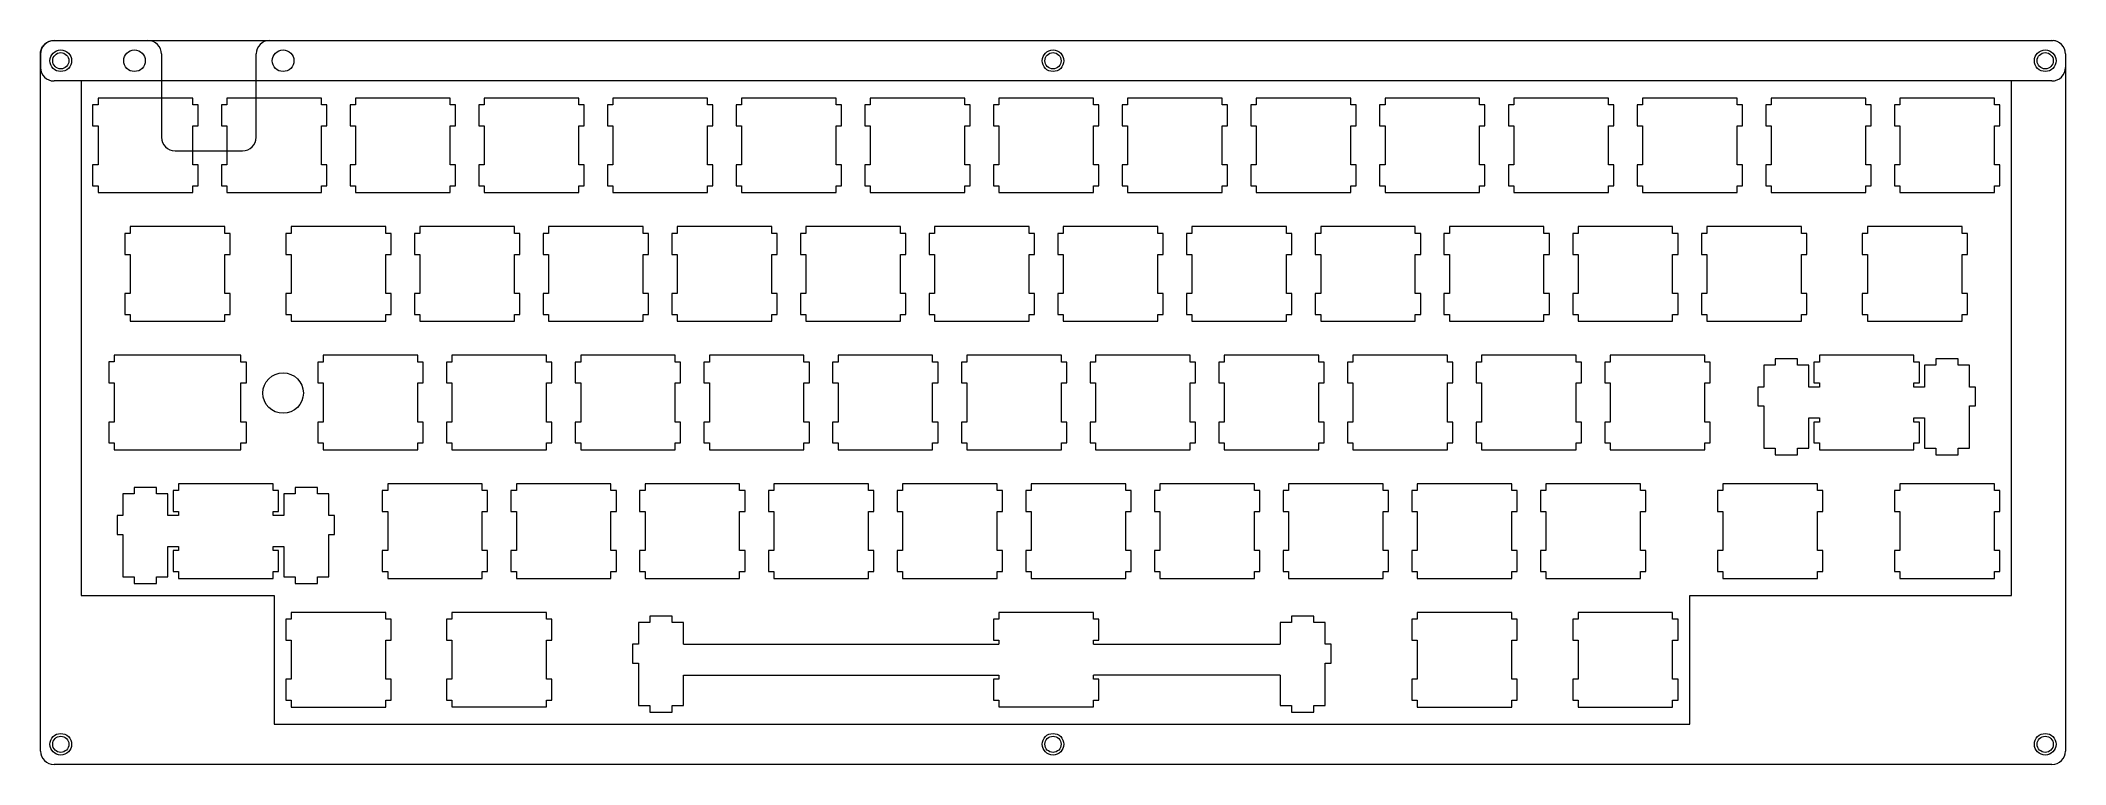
# Model space of a CAD drawing. Header units: millimetres. Extents: x -3 to 297, y -3 to 104.
import ezdxf

# ---------------------------------------------------------------- set-up
doc = ezdxf.new("R2010")
doc.units = ezdxf.units.MM
for name, color, linetype, lineweight, true_color in [('bottom', 30, 'Continuous', 5, 0xff7f00), ('foot', 5, 'Continuous', 5, 0x0000ff), ('switchs', 214, 'Continuous', 5, 0x800080), ('top', 1, 'Continuous', 5, 0xff0000)]:
    doc.layers.add(name, color=color, linetype=linetype, lineweight=lineweight, true_color=true_color)

msp = doc.modelspace()

# ---------------------------------------------------------------- linework, layer by layer
at = {"layer": 'bottom'}
for p, q in [((-3, 102.25), (-2.99, 102.41)), ((-3, 102.25), (-2.99, 102.41)), ((-3, -1), (-3, 102.25)), ((-2.99, 102.41), (-2.98, 102.56)), ((-2.99, 102.41), (-2.98, 102.56)), ((-2.98, 102.56), (-2.94, 102.72)), ((-2.98, 102.56), (-2.94, 102.72)), ((-2.94, 102.72), (-2.9, 102.87)), ((-2.94, 102.72), (-2.9, 102.87)), ((-2.9, 102.87), (-2.85, 103.02)), ((-2.9, 102.87), (-2.85, 103.01)), ((-2.85, 103.02), (-2.78, 103.16)), ((-2.85, 103.01), (-2.78, 103.16)), ((-2.78, 103.16), (-2.71, 103.3)), ((-2.78, 103.16), (-2.71, 103.29)), ((-2.71, 103.3), (-2.62, 103.43)), ((-2.71, 103.29), (-2.62, 103.42)), ((-2.62, 103.43), (-2.52, 103.55)), ((-2.62, 103.42), (-2.52, 103.55)), ((-2.52, 103.55), (-2.41, 103.66)), ((-2.52, 103.55), (-2.41, 103.66)), ((-2.41, 103.66), (-2.3, 103.77)), ((-2.41, 103.66), (-2.3, 103.77)), ((-2.3, 103.77), (-2.18, 103.87)), ((-2.3, 103.77), (-2.18, 103.87)), ((-2.18, 103.87), (-2.05, 103.96)), ((-2.18, 103.87), (-2.04, 103.96)), ((-2.05, 103.96), (-1.91, 104.03)), ((-2.04, 103.96), (-1.91, 104.03)), ((-1.91, 104.03), (-1.77, 104.1)), ((-1.91, 104.03), (-1.76, 104.1)), ((-1.77, 104.1), (-1.62, 104.15)), ((-1.76, 104.1), (-1.62, 104.15)), ((-1.62, 104.15), (-1.47, 104.2)), ((-1.62, 104.15), (-1.47, 104.19)), ((-1.47, 104.2), (-1.31, 104.23)), ((-1.47, 104.19), (-1.31, 104.23)), ((-1.31, 104.23), (-1.16, 104.24)), ((-1.31, 104.23), (-1.16, 104.24)), ((-1.16, 104.24), (-1, 104.25)), ((-1.16, 104.24), (-1, 104.25)), ((-1, 104.25), (12.91, 104.25)), ((14.91, 102.25), (14.91, 89.91)), ((28.91, 89.91), (28.91, 102.25)), ((30.91, 104.25), (294.91, 104.24)), ((296.75, 102.25), (296.75, -1)), ((14.91, 101.25), (14.91, 101.25)), ((16.91, 87.91), (26.91, 87.91)), ((294.75, -3), (-1, -3))]:
    msp.add_line(p, q, dxfattribs=at)
for centre, radius in [((0, 101.25), 1.2), ((10.91, 101.25), 1.6), ((32.91, 101.25), 1.6), ((146.88, 101.25), 1.2), ((293.75, 101.25), 1.2), ((32.91, 52.03), 3), ((0, 0), 1.2), ((146.88, 0), 1.2), ((293.75, 0), 1.2)]:
    msp.add_circle(centre, radius, dxfattribs=at)
for centre, start, end in [((12.91, 102.25), 359.9919, 90), ((30.91, 102.25), 90, 179.9985), ((294.75, 102.25), 359.9973, 85.5264), ((16.91, 89.91), 180, 270), ((26.91, 89.91), 270, 0), ((-1, -1), 180.0312, 270.0165), ((294.75, -1), 269.9904, 359.9688)]:
    msp.add_arc(centre, 2, start, end, dxfattribs=at)
at = {"layer": 'foot'}
for p, q in [((-3, 102.25), (-3, 100.25)), ((-1, 104.25), (294.75, 104.25)), ((296.75, 102.25), (296.75, 100.25)), ((294.75, 98.25), (-1, 98.25))]:
    msp.add_line(p, q, dxfattribs=at)
for centre in [(0, 101.25), (146.88, 101.25), (293.75, 101.25)]:
    msp.add_circle(centre, 1.2, dxfattribs=at)
for centre, start, end in [((-1, 102.25), 90.0134, 180.0286), ((294.75, 102.25), 0, 90), ((-1, 100.25), 180, 270), ((294.75, 100.25), 270.0134, 0.0286)]:
    msp.add_arc(centre, 2, start, end, dxfattribs=at)
at = {"layer": 'switchs'}
for p, q in [((-3, -1), (-3, 102.25)), ((-1, 104.25), (294.75, 104.25)), ((296.75, 102.25), (296.75, -1)), ((5.52, 94.73), (4.72, 94.73)), ((4.72, 94.73), (4.72, 91.62)), ((5.52, 95.73), (5.52, 94.73)), ((19.53, 95.73), (5.52, 95.73)), ((19.53, 94.73), (19.53, 95.73)), ((20.32, 94.73), (19.53, 94.73)), ((20.32, 91.62), (20.32, 94.73)), ((24.57, 94.73), (23.78, 94.73)), ((23.78, 94.73), (23.78, 91.62)), ((24.57, 95.73), (24.57, 94.73)), ((38.58, 95.73), (24.57, 95.73)), ((38.58, 94.73), (38.58, 95.73)), ((39.37, 94.73), (38.58, 94.73)), ((39.37, 91.62), (39.37, 94.73)), ((43.62, 94.73), (42.83, 94.73)), ((42.83, 94.73), (42.83, 91.62)), ((43.62, 95.73), (43.62, 94.73)), ((57.63, 95.73), (43.62, 95.73)), ((57.63, 94.73), (57.63, 95.73)), ((58.42, 94.73), (57.63, 94.73)), ((58.42, 91.62), (58.42, 94.73)), ((62.67, 94.73), (61.88, 94.73)), ((61.88, 94.73), (61.88, 91.62)), ((62.67, 95.73), (62.67, 94.73)), ((76.68, 95.73), (62.67, 95.73)), ((76.68, 94.73), (76.68, 95.73)), ((77.47, 94.73), (76.68, 94.73)), ((77.47, 91.62), (77.47, 94.73)), ((81.72, 94.73), (80.93, 94.73)), ((80.93, 94.73), (80.93, 91.62)), ((81.72, 95.73), (81.72, 94.73)), ((95.73, 95.73), (81.72, 95.73)), ((95.73, 94.73), (95.73, 95.73)), ((96.52, 94.73), (95.73, 94.73)), ((96.52, 91.62), (96.52, 94.73)), ((100.77, 94.73), (99.98, 94.73)), ((99.98, 94.73), (99.98, 91.62)), ((100.77, 95.73), (100.77, 94.73)), ((114.77, 95.73), (100.77, 95.73)), ((114.77, 94.73), (114.77, 95.73)), ((115.57, 94.73), (114.77, 94.73)), ((115.57, 91.62), (115.57, 94.73)), ((119.82, 94.73), (119.02, 94.73)), ((119.02, 94.73), (119.02, 91.62)), ((119.82, 95.73), (119.82, 94.73)), ((133.83, 95.73), (119.82, 95.73)), ((133.83, 94.73), (133.83, 95.73)), ((134.62, 94.73), (133.83, 94.73)), ((134.62, 91.62), (134.62, 94.73)), ((138.87, 94.73), (138.08, 94.73)), ((138.08, 94.73), (138.08, 91.62)), ((138.87, 95.73), (138.87, 94.73)), ((152.88, 95.73), (138.87, 95.73)), ((152.88, 94.73), (152.88, 95.73)), ((153.67, 94.73), (152.88, 94.73)), ((153.67, 91.62), (153.67, 94.73)), ((157.92, 94.73), (157.13, 94.73)), ((157.13, 94.73), (157.13, 91.62)), ((157.92, 95.73), (157.92, 94.73)), ((171.93, 95.73), (157.92, 95.73)), ((171.93, 94.73), (171.93, 95.73)), ((172.72, 94.73), (171.93, 94.73)), ((172.72, 91.62), (172.72, 94.73)), ((176.97, 94.73), (176.18, 94.73)), ((176.18, 94.73), (176.18, 91.62)), ((176.97, 95.73), (176.97, 94.73)), ((190.98, 95.73), (176.97, 95.73)), ((190.98, 94.73), (190.98, 95.73)), ((191.77, 94.73), (190.98, 94.73)), ((191.77, 91.62), (191.77, 94.73)), ((196.02, 94.73), (195.23, 94.73)), ((195.23, 94.73), (195.23, 91.62)), ((196.02, 95.73), (196.02, 94.73)), ((210.03, 95.73), (196.02, 95.73)), ((210.03, 94.73), (210.03, 95.73)), ((210.82, 94.73), (210.03, 94.73)), ((210.82, 91.62), (210.82, 94.73)), ((215.07, 94.73), (214.28, 94.73)), ((214.28, 94.73), (214.28, 91.62)), ((215.07, 95.73), (215.07, 94.73)), ((229.08, 95.73), (215.07, 95.73)), ((229.08, 94.73), (229.08, 95.73)), ((229.87, 94.73), (229.08, 94.73)), ((229.87, 91.62), (229.87, 94.73)), ((234.12, 94.73), (233.33, 94.73)), ((233.33, 94.73), (233.33, 91.62)), ((234.12, 95.73), (234.12, 94.73)), ((248.13, 95.73), (234.12, 95.73)), ((248.13, 94.73), (248.13, 95.73)), ((248.92, 94.73), (248.13, 94.73)), ((248.92, 91.62), (248.92, 94.73)), ((253.17, 94.73), (252.38, 94.73)), ((252.38, 94.73), (252.38, 91.62)), ((253.17, 95.73), (253.17, 94.73)), ((267.18, 95.73), (253.17, 95.73)), ((267.18, 94.73), (267.18, 95.73)), ((267.97, 94.73), (267.18, 94.73)), ((267.97, 91.62), (267.97, 94.73)), ((272.22, 94.73), (271.43, 94.73)), ((271.43, 94.73), (271.43, 91.62)), ((272.22, 95.73), (272.22, 94.73)), ((286.23, 95.73), (272.22, 95.73)), ((286.23, 94.73), (286.23, 95.73)), ((287.02, 94.73), (286.23, 94.73)), ((287.02, 91.62), (287.02, 94.73)), ((4.72, 91.62), (5.52, 91.62)), ((5.52, 91.62), (5.52, 85.83)), ((19.53, 85.83), (19.53, 91.62)), ((19.53, 91.62), (20.32, 91.62)), ((23.78, 91.62), (24.57, 91.62)), ((24.57, 91.62), (24.57, 85.83)), ((38.58, 85.83), (38.58, 91.62)), ((38.58, 91.62), (39.37, 91.62)), ((42.83, 91.62), (43.62, 91.62)), ((43.62, 91.62), (43.62, 85.83)), ((57.63, 85.83), (57.63, 91.62)), ((57.63, 91.62), (58.42, 91.62)), ((61.88, 91.62), (62.67, 91.62)), ((62.67, 91.62), (62.67, 85.83)), ((76.68, 85.83), (76.68, 91.62)), ((76.68, 91.62), (77.47, 91.62)), ((80.93, 91.62), (81.72, 91.62)), ((81.72, 91.62), (81.72, 85.83)), ((95.73, 85.83), (95.73, 91.62)), ((95.73, 91.62), (96.52, 91.62)), ((99.98, 91.62), (100.77, 91.62)), ((100.77, 91.62), (100.77, 85.83)), ((114.77, 85.83), (114.77, 91.62)), ((114.77, 91.62), (115.57, 91.62)), ((119.02, 91.62), (119.82, 91.62)), ((119.82, 91.62), (119.82, 85.83)), ((133.83, 85.83), (133.83, 91.62)), ((133.83, 91.62), (134.62, 91.62)), ((138.08, 91.62), (138.87, 91.62)), ((138.87, 91.62), (138.87, 85.83)), ((152.88, 85.83), (152.88, 91.62)), ((152.88, 91.62), (153.67, 91.62)), ((157.13, 91.62), (157.92, 91.62)), ((157.92, 91.62), (157.92, 85.83)), ((171.93, 85.83), (171.93, 91.62)), ((171.93, 91.62), (172.72, 91.62)), ((176.18, 91.62), (176.97, 91.62)), ((176.97, 91.62), (176.97, 85.83)), ((190.98, 85.83), (190.98, 91.62)), ((190.98, 91.62), (191.77, 91.62)), ((195.23, 91.62), (196.02, 91.62)), ((196.02, 91.62), (196.02, 85.83)), ((210.03, 85.83), (210.03, 91.62)), ((210.03, 91.62), (210.82, 91.62)), ((214.28, 91.62), (215.07, 91.62)), ((215.07, 91.62), (215.07, 85.83)), ((229.08, 85.83), (229.08, 91.62)), ((229.08, 91.62), (229.87, 91.62)), ((233.33, 91.62), (234.12, 91.62)), ((234.12, 91.62), (234.12, 85.83)), ((248.13, 85.83), (248.13, 91.62)), ((248.13, 91.62), (248.92, 91.62)), ((252.38, 91.62), (253.17, 91.62)), ((253.17, 91.62), (253.17, 85.83)), ((267.18, 85.83), (267.18, 91.62)), ((267.18, 91.62), (267.97, 91.62)), ((271.43, 91.62), (272.22, 91.62)), ((272.22, 91.62), (272.22, 85.83)), ((286.23, 85.83), (286.23, 91.62)), ((286.23, 91.62), (287.02, 91.62)), ((5.52, 85.83), (4.72, 85.83)), ((4.72, 85.83), (4.72, 82.73)), ((20.32, 85.83), (19.53, 85.83)), ((20.32, 82.73), (20.32, 85.83)), ((24.57, 85.83), (23.78, 85.83)), ((23.78, 85.83), (23.78, 82.73)), ((39.37, 85.83), (38.58, 85.83)), ((39.37, 82.73), (39.37, 85.83)), ((43.62, 85.83), (42.83, 85.83)), ((42.83, 85.83), (42.83, 82.73)), ((58.42, 85.83), (57.63, 85.83)), ((58.42, 82.73), (58.42, 85.83)), ((62.67, 85.83), (61.88, 85.83)), ((61.88, 85.83), (61.88, 82.73)), ((77.47, 85.83), (76.68, 85.83)), ((77.47, 82.73), (77.47, 85.83)), ((81.72, 85.83), (80.93, 85.83)), ((80.93, 85.83), (80.93, 82.73)), ((96.52, 85.83), (95.73, 85.83)), ((96.52, 82.73), (96.52, 85.83)), ((100.77, 85.83), (99.98, 85.83)), ((99.98, 85.83), (99.98, 82.73)), ((115.57, 85.83), (114.77, 85.83)), ((115.57, 82.73), (115.57, 85.83)), ((119.82, 85.83), (119.02, 85.83)), ((119.02, 85.83), (119.02, 82.73)), ((134.62, 85.83), (133.83, 85.83)), ((134.62, 82.73), (134.62, 85.83)), ((138.87, 85.83), (138.08, 85.83)), ((138.08, 85.83), (138.08, 82.73)), ((153.67, 85.83), (152.88, 85.83)), ((153.67, 82.73), (153.67, 85.83)), ((157.92, 85.83), (157.13, 85.83)), ((157.13, 85.83), (157.13, 82.73)), ((172.72, 85.83), (171.93, 85.83)), ((172.72, 82.73), (172.72, 85.83)), ((176.97, 85.83), (176.18, 85.83)), ((176.18, 85.83), (176.18, 82.73)), ((191.77, 85.83), (190.98, 85.83)), ((191.77, 82.73), (191.77, 85.83)), ((196.02, 85.83), (195.23, 85.83)), ((195.23, 85.83), (195.23, 82.73)), ((210.82, 85.83), (210.03, 85.83)), ((210.82, 82.73), (210.82, 85.83)), ((215.07, 85.83), (214.28, 85.83)), ((214.28, 85.83), (214.28, 82.73)), ((229.87, 85.83), (229.08, 85.83)), ((229.87, 82.73), (229.87, 85.83)), ((234.12, 85.83), (233.33, 85.83)), ((233.33, 85.83), (233.33, 82.73)), ((248.92, 85.83), (248.13, 85.83)), ((248.92, 82.73), (248.92, 85.83)), ((253.17, 85.83), (252.38, 85.83)), ((252.38, 85.83), (252.38, 82.73)), ((267.97, 85.83), (267.18, 85.83)), ((267.97, 82.73), (267.97, 85.83)), ((272.22, 85.83), (271.43, 85.83)), ((271.43, 85.83), (271.43, 82.73)), ((287.02, 85.83), (286.23, 85.83)), ((287.02, 82.73), (287.02, 85.83)), ((4.72, 82.73), (5.52, 82.73)), ((5.52, 82.73), (5.52, 81.72)), ((5.52, 81.72), (19.53, 81.72)), ((19.53, 81.72), (19.53, 82.73)), ((19.53, 82.73), (20.32, 82.73)), ((23.78, 82.73), (24.57, 82.73)), ((24.57, 82.73), (24.57, 81.72)), ((24.57, 81.72), (38.58, 81.72)), ((38.58, 81.72), (38.58, 82.73)), ((38.58, 82.73), (39.37, 82.73)), ((42.83, 82.73), (43.62, 82.73)), ((43.62, 82.73), (43.62, 81.72)), ((43.62, 81.72), (57.63, 81.72)), ((57.63, 81.72), (57.63, 82.73)), ((57.63, 82.73), (58.42, 82.73)), ((61.88, 82.73), (62.67, 82.73)), ((62.67, 82.73), (62.67, 81.72)), ((62.67, 81.72), (76.68, 81.72)), ((76.68, 81.72), (76.68, 82.73)), ((76.68, 82.73), (77.47, 82.73)), ((80.93, 82.73), (81.72, 82.73)), ((81.72, 82.73), (81.72, 81.72)), ((81.72, 81.72), (95.73, 81.72)), ((95.73, 81.72), (95.73, 82.73)), ((95.73, 82.73), (96.52, 82.73)), ((99.98, 82.73), (100.77, 82.73)), ((100.77, 82.73), (100.77, 81.72)), ((100.77, 81.72), (114.77, 81.72)), ((114.77, 81.72), (114.77, 82.73)), ((114.77, 82.73), (115.57, 82.73)), ((119.02, 82.73), (119.82, 82.73)), ((119.82, 82.73), (119.82, 81.72)), ((119.82, 81.72), (133.83, 81.72)), ((133.83, 81.72), (133.83, 82.73)), ((133.83, 82.73), (134.62, 82.73)), ((138.08, 82.73), (138.87, 82.73)), ((138.87, 82.73), (138.87, 81.72)), ((138.87, 81.72), (152.88, 81.72)), ((152.88, 81.72), (152.88, 82.73)), ((152.88, 82.73), (153.67, 82.73)), ((157.13, 82.73), (157.92, 82.73)), ((157.92, 82.73), (157.92, 81.72)), ((157.92, 81.72), (171.93, 81.72)), ((171.93, 81.72), (171.93, 82.73)), ((171.93, 82.73), (172.72, 82.73)), ((176.18, 82.73), (176.97, 82.73)), ((176.97, 82.73), (176.97, 81.72)), ((176.97, 81.72), (190.98, 81.72)), ((190.98, 81.72), (190.98, 82.73)), ((190.98, 82.73), (191.77, 82.73)), ((195.23, 82.73), (196.02, 82.73)), ((196.02, 82.73), (196.02, 81.72)), ((196.02, 81.72), (210.03, 81.72)), ((210.03, 81.72), (210.03, 82.73)), ((210.03, 82.73), (210.82, 82.73)), ((214.28, 82.73), (215.07, 82.73)), ((215.07, 82.73), (215.07, 81.72)), ((215.07, 81.72), (229.08, 81.72)), ((229.08, 81.72), (229.08, 82.73)), ((229.08, 82.73), (229.87, 82.73)), ((233.33, 82.73), (234.12, 82.73)), ((234.12, 82.73), (234.12, 81.72)), ((234.12, 81.72), (248.13, 81.72)), ((248.13, 81.72), (248.13, 82.73)), ((248.13, 82.73), (248.92, 82.73)), ((252.38, 82.73), (253.17, 82.73)), ((253.17, 82.73), (253.17, 81.72)), ((253.17, 81.72), (267.18, 81.72)), ((267.18, 81.72), (267.18, 82.73)), ((267.18, 82.73), (267.97, 82.73)), ((271.43, 82.73), (272.22, 82.73)), ((272.22, 82.73), (272.22, 81.72)), ((272.22, 81.72), (286.23, 81.72)), ((286.23, 81.72), (286.23, 82.73)), ((286.23, 82.73), (287.02, 82.73)), ((10.29, 75.67), (9.49, 75.67)), ((9.49, 75.67), (9.49, 72.57)), ((10.29, 76.68), (10.29, 75.67)), ((24.29, 76.68), (10.29, 76.68)), ((24.29, 75.67), (24.29, 76.68)), ((25.09, 75.67), (24.29, 75.67)), ((25.09, 72.57), (25.09, 75.67)), ((34.1, 75.67), (33.3, 75.67)), ((33.3, 75.67), (33.3, 72.57)), ((34.1, 76.68), (34.1, 75.67)), ((48.1, 76.68), (34.1, 76.68)), ((48.1, 75.67), (48.1, 76.68)), ((48.9, 75.67), (48.1, 75.67)), ((48.9, 72.57), (48.9, 75.67)), ((53.15, 75.67), (52.35, 75.67)), ((52.35, 75.67), (52.35, 72.57)), ((53.15, 76.68), (53.15, 75.67)), ((67.15, 76.68), (53.15, 76.68)), ((67.15, 75.67), (67.15, 76.68)), ((67.95, 75.67), (67.15, 75.67)), ((67.95, 72.57), (67.95, 75.67)), ((72.2, 75.67), (71.4, 75.67)), ((71.4, 75.67), (71.4, 72.57)), ((72.2, 76.68), (72.2, 75.67)), ((86.2, 76.68), (72.2, 76.68)), ((86.2, 75.67), (86.2, 76.68)), ((87, 75.67), (86.2, 75.67)), ((87, 72.57), (87, 75.67)), ((91.25, 75.67), (90.45, 75.67)), ((90.45, 75.67), (90.45, 72.57)), ((91.25, 76.68), (91.25, 75.67)), ((105.25, 76.68), (91.25, 76.68)), ((105.25, 75.67), (105.25, 76.68)), ((106.05, 75.67), (105.25, 75.67)), ((106.05, 72.57), (106.05, 75.67)), ((110.3, 75.67), (109.5, 75.67)), ((109.5, 75.67), (109.5, 72.57)), ((110.3, 76.68), (110.3, 75.67)), ((124.3, 76.68), (110.3, 76.68)), ((124.3, 75.67), (124.3, 76.68)), ((125.1, 75.67), (124.3, 75.67)), ((125.1, 72.57), (125.1, 75.67)), ((129.35, 75.67), (128.55, 75.67)), ((128.55, 75.67), (128.55, 72.57)), ((129.35, 76.68), (129.35, 75.67)), ((143.35, 76.68), (129.35, 76.68)), ((143.35, 75.67), (143.35, 76.68)), ((144.15, 75.67), (143.35, 75.67)), ((144.15, 72.57), (144.15, 75.67)), ((148.4, 75.67), (147.6, 75.67)), ((147.6, 75.67), (147.6, 72.57)), ((148.4, 76.68), (148.4, 75.67)), ((162.4, 76.68), (148.4, 76.68)), ((162.4, 75.67), (162.4, 76.68)), ((163.2, 75.67), (162.4, 75.67)), ((163.2, 72.57), (163.2, 75.67)), ((167.45, 75.67), (166.65, 75.67)), ((166.65, 75.67), (166.65, 72.57)), ((167.45, 76.68), (167.45, 75.67)), ((181.45, 76.68), (167.45, 76.68)), ((181.45, 75.67), (181.45, 76.68)), ((182.25, 75.67), (181.45, 75.67)), ((182.25, 72.57), (182.25, 75.67)), ((186.5, 75.67), (185.7, 75.67)), ((185.7, 75.67), (185.7, 72.57)), ((186.5, 76.68), (186.5, 75.67)), ((200.5, 76.68), (186.5, 76.68)), ((200.5, 75.67), (200.5, 76.68)), ((201.3, 75.67), (200.5, 75.67)), ((201.3, 72.57), (201.3, 75.67)), ((205.55, 75.67), (204.75, 75.67)), ((204.75, 75.67), (204.75, 72.57)), ((205.55, 76.68), (205.55, 75.67)), ((219.55, 76.68), (205.55, 76.68)), ((219.55, 75.67), (219.55, 76.68)), ((220.35, 75.67), (219.55, 75.67)), ((220.35, 72.57), (220.35, 75.67)), ((224.6, 75.67), (223.8, 75.67)), ((223.8, 75.67), (223.8, 72.57)), ((224.6, 76.68), (224.6, 75.67)), ((238.6, 76.68), (224.6, 76.68)), ((238.6, 75.67), (238.6, 76.68)), ((239.4, 75.67), (238.6, 75.67)), ((239.4, 72.57), (239.4, 75.67)), ((243.65, 75.67), (242.85, 75.67)), ((242.85, 75.67), (242.85, 72.57)), ((243.65, 76.68), (243.65, 75.67)), ((257.65, 76.68), (243.65, 76.68)), ((257.65, 75.67), (257.65, 76.68)), ((258.45, 75.67), (257.65, 75.67)), ((258.45, 72.57), (258.45, 75.67)), ((267.46, 75.67), (266.66, 75.67)), ((266.66, 75.67), (266.66, 72.57)), ((267.46, 76.68), (267.46, 75.67)), ((281.46, 76.68), (267.46, 76.68)), ((281.46, 75.67), (281.46, 76.68)), ((282.26, 75.67), (281.46, 75.67)), ((282.26, 72.57), (282.26, 75.67)), ((9.49, 72.57), (10.29, 72.57)), ((10.29, 72.57), (10.29, 66.78)), ((24.29, 66.78), (24.29, 72.57)), ((24.29, 72.57), (25.09, 72.57)), ((33.3, 72.57), (34.1, 72.57)), ((34.1, 72.57), (34.1, 66.78)), ((48.1, 66.78), (48.1, 72.57)), ((48.1, 72.57), (48.9, 72.57)), ((52.35, 72.57), (53.15, 72.57)), ((53.15, 72.57), (53.15, 66.78)), ((67.15, 66.78), (67.15, 72.57)), ((67.15, 72.57), (67.95, 72.57)), ((71.4, 72.57), (72.2, 72.57)), ((72.2, 72.57), (72.2, 66.78)), ((86.2, 66.78), (86.2, 72.57)), ((86.2, 72.57), (87, 72.57)), ((90.45, 72.57), (91.25, 72.57)), ((91.25, 72.57), (91.25, 66.78)), ((105.25, 66.78), (105.25, 72.57)), ((105.25, 72.57), (106.05, 72.57)), ((109.5, 72.57), (110.3, 72.57)), ((110.3, 72.57), (110.3, 66.78)), ((124.3, 66.78), (124.3, 72.57)), ((124.3, 72.57), (125.1, 72.57)), ((128.55, 72.57), (129.35, 72.57)), ((129.35, 72.57), (129.35, 66.78)), ((143.35, 66.78), (143.35, 72.57)), ((143.35, 72.57), (144.15, 72.57)), ((147.6, 72.57), (148.4, 72.57)), ((148.4, 72.57), (148.4, 66.78)), ((162.4, 66.78), (162.4, 72.57)), ((162.4, 72.57), (163.2, 72.57)), ((166.65, 72.57), (167.45, 72.57)), ((167.45, 72.57), (167.45, 66.78)), ((181.45, 66.78), (181.45, 72.57)), ((181.45, 72.57), (182.25, 72.57)), ((185.7, 72.57), (186.5, 72.57)), ((186.5, 72.57), (186.5, 66.78)), ((200.5, 66.78), (200.5, 72.57)), ((200.5, 72.57), (201.3, 72.57)), ((204.75, 72.57), (205.55, 72.57)), ((205.55, 72.57), (205.55, 66.78)), ((219.55, 66.78), (219.55, 72.57)), ((219.55, 72.57), (220.35, 72.57)), ((223.8, 72.57), (224.6, 72.57)), ((224.6, 72.57), (224.6, 66.78)), ((238.6, 66.78), (238.6, 72.57)), ((238.6, 72.57), (239.4, 72.57)), ((242.85, 72.57), (243.65, 72.57)), ((243.65, 72.57), (243.65, 66.78)), ((257.65, 66.78), (257.65, 72.57)), ((257.65, 72.57), (258.45, 72.57)), ((266.66, 72.57), (267.46, 72.57)), ((267.46, 72.57), (267.46, 66.78)), ((281.46, 66.78), (281.46, 72.57)), ((281.46, 72.57), (282.26, 72.57)), ((10.29, 66.78), (9.49, 66.78)), ((9.49, 66.78), (9.49, 63.68)), ((25.09, 66.78), (24.29, 66.78)), ((25.09, 63.68), (25.09, 66.78)), ((34.1, 66.78), (33.3, 66.78)), ((33.3, 66.78), (33.3, 63.68)), ((48.9, 66.78), (48.1, 66.78)), ((48.9, 63.68), (48.9, 66.78)), ((53.15, 66.78), (52.35, 66.78)), ((52.35, 66.78), (52.35, 63.68)), ((67.95, 66.78), (67.15, 66.78)), ((67.95, 63.68), (67.95, 66.78)), ((72.2, 66.78), (71.4, 66.78)), ((71.4, 66.78), (71.4, 63.68)), ((87, 66.78), (86.2, 66.78)), ((87, 63.68), (87, 66.78)), ((91.25, 66.78), (90.45, 66.78)), ((90.45, 66.78), (90.45, 63.68)), ((106.05, 66.78), (105.25, 66.78)), ((106.05, 63.68), (106.05, 66.78)), ((110.3, 66.78), (109.5, 66.78)), ((109.5, 66.78), (109.5, 63.68)), ((125.1, 66.78), (124.3, 66.78)), ((125.1, 63.68), (125.1, 66.78)), ((129.35, 66.78), (128.55, 66.78)), ((128.55, 66.78), (128.55, 63.68)), ((144.15, 66.78), (143.35, 66.78)), ((144.15, 63.68), (144.15, 66.78)), ((148.4, 66.78), (147.6, 66.78)), ((147.6, 66.78), (147.6, 63.68)), ((163.2, 66.78), (162.4, 66.78)), ((163.2, 63.68), (163.2, 66.78)), ((167.45, 66.78), (166.65, 66.78)), ((166.65, 66.78), (166.65, 63.68)), ((182.25, 66.78), (181.45, 66.78)), ((182.25, 63.68), (182.25, 66.78)), ((186.5, 66.78), (185.7, 66.78)), ((185.7, 66.78), (185.7, 63.68)), ((201.3, 66.78), (200.5, 66.78)), ((201.3, 63.68), (201.3, 66.78)), ((205.55, 66.78), (204.75, 66.78)), ((204.75, 66.78), (204.75, 63.68)), ((220.35, 66.78), (219.55, 66.78)), ((220.35, 63.68), (220.35, 66.78)), ((224.6, 66.78), (223.8, 66.78)), ((223.8, 66.78), (223.8, 63.68)), ((239.4, 66.78), (238.6, 66.78)), ((239.4, 63.68), (239.4, 66.78)), ((243.65, 66.78), (242.85, 66.78)), ((242.85, 66.78), (242.85, 63.68)), ((258.45, 66.78), (257.65, 66.78)), ((258.45, 63.68), (258.45, 66.78)), ((267.46, 66.78), (266.66, 66.78)), ((266.66, 66.78), (266.66, 63.68)), ((282.26, 66.78), (281.46, 66.78)), ((282.26, 63.68), (282.26, 66.78)), ((9.49, 63.68), (10.29, 63.68)), ((10.29, 63.68), (10.29, 62.67)), ((24.29, 62.67), (24.29, 63.68)), ((24.29, 63.68), (25.09, 63.68)), ((33.3, 63.68), (34.1, 63.68)), ((34.1, 63.68), (34.1, 62.67)), ((48.1, 62.67), (48.1, 63.68)), ((48.1, 63.68), (48.9, 63.68)), ((52.35, 63.68), (53.15, 63.68)), ((53.15, 63.68), (53.15, 62.67)), ((67.15, 62.67), (67.15, 63.68)), ((67.15, 63.68), (67.95, 63.68)), ((71.4, 63.68), (72.2, 63.68)), ((72.2, 63.68), (72.2, 62.67)), ((86.2, 62.67), (86.2, 63.68)), ((86.2, 63.68), (87, 63.68)), ((90.45, 63.68), (91.25, 63.68)), ((91.25, 63.68), (91.25, 62.67)), ((105.25, 62.67), (105.25, 63.68)), ((105.25, 63.68), (106.05, 63.68)), ((109.5, 63.68), (110.3, 63.68)), ((110.3, 63.68), (110.3, 62.67)), ((124.3, 62.67), (124.3, 63.68)), ((124.3, 63.68), (125.1, 63.68)), ((128.55, 63.68), (129.35, 63.68)), ((129.35, 63.68), (129.35, 62.67)), ((143.35, 62.67), (143.35, 63.68)), ((143.35, 63.68), (144.15, 63.68)), ((147.6, 63.68), (148.4, 63.68)), ((148.4, 63.68), (148.4, 62.67)), ((162.4, 62.67), (162.4, 63.68)), ((162.4, 63.68), (163.2, 63.68)), ((166.65, 63.68), (167.45, 63.68)), ((167.45, 63.68), (167.45, 62.67)), ((181.45, 62.67), (181.45, 63.68)), ((181.45, 63.68), (182.25, 63.68)), ((185.7, 63.68), (186.5, 63.68)), ((186.5, 63.68), (186.5, 62.67)), ((200.5, 62.67), (200.5, 63.68)), ((200.5, 63.68), (201.3, 63.68)), ((204.75, 63.68), (205.55, 63.68)), ((205.55, 63.68), (205.55, 62.67)), ((219.55, 62.67), (219.55, 63.68)), ((219.55, 63.68), (220.35, 63.68)), ((223.8, 63.68), (224.6, 63.68)), ((224.6, 63.68), (224.6, 62.67)), ((238.6, 62.67), (238.6, 63.68)), ((238.6, 63.68), (239.4, 63.68)), ((242.85, 63.68), (243.65, 63.68)), ((243.65, 63.68), (243.65, 62.67)), ((257.65, 62.67), (257.65, 63.68)), ((257.65, 63.68), (258.45, 63.68)), ((266.66, 63.68), (267.46, 63.68)), ((267.46, 63.68), (267.46, 62.67)), ((281.46, 62.67), (281.46, 63.68)), ((281.46, 63.68), (282.26, 63.68)), ((10.29, 62.67), (24.29, 62.67)), ((34.1, 62.67), (48.1, 62.67)), ((53.15, 62.67), (67.15, 62.67)), ((72.2, 62.67), (86.2, 62.67)), ((91.25, 62.67), (105.25, 62.67)), ((110.3, 62.67), (124.3, 62.67)), ((129.35, 62.67), (143.35, 62.67)), ((148.4, 62.67), (162.4, 62.67)), ((167.45, 62.67), (181.45, 62.67)), ((186.5, 62.67), (200.5, 62.67)), ((205.55, 62.67), (219.55, 62.67)), ((224.6, 62.67), (238.6, 62.67)), ((243.65, 62.67), (257.65, 62.67)), ((267.46, 62.67), (281.46, 62.67)), ((12.67, 57.63), (7.91, 57.63)), ((7.91, 57.63), (7.91, 56.63)), ((26.67, 57.63), (12.67, 57.63)), ((26.67, 56.62), (26.67, 57.63)), ((38.86, 57.63), (38.86, 56.62)), ((52.86, 57.63), (38.86, 57.63)), ((52.86, 56.62), (52.86, 57.63)), ((57.91, 57.63), (57.91, 56.62)), ((71.91, 57.63), (57.91, 57.63)), ((71.91, 56.62), (71.91, 57.63)), ((76.96, 57.63), (76.96, 56.62)), ((90.96, 57.63), (76.96, 57.63)), ((90.96, 56.62), (90.96, 57.63)), ((96.01, 57.63), (96.01, 56.62)), ((110.01, 57.63), (96.01, 57.63)), ((110.01, 56.62), (110.01, 57.63)), ((115.06, 57.63), (115.06, 56.62)), ((129.06, 57.63), (115.06, 57.63)), ((129.06, 56.62), (129.06, 57.63)), ((134.11, 57.63), (134.11, 56.62)), ((148.11, 57.63), (134.11, 57.63)), ((148.11, 56.62), (148.11, 57.63)), ((153.16, 57.63), (153.16, 56.62)), ((167.16, 57.63), (153.16, 57.63)), ((167.16, 56.62), (167.16, 57.63)), ((172.21, 57.63), (172.21, 56.62)), ((186.21, 57.63), (172.21, 57.63)), ((186.21, 56.62), (186.21, 57.63)), ((191.26, 57.63), (191.26, 56.62)), ((205.26, 57.63), (191.26, 57.63)), ((205.26, 56.62), (205.26, 57.63)), ((210.31, 57.63), (210.31, 56.62)), ((224.31, 57.63), (210.31, 57.63)), ((224.31, 56.62), (224.31, 57.63)), ((229.36, 57.63), (229.36, 56.62)), ((243.36, 57.63), (229.36, 57.63)), ((243.36, 56.62), (243.36, 57.63)), ((257.07, 57.08), (253.77, 57.08)), ((253.77, 57.08), (253.77, 56.16)), ((257.07, 56.16), (257.07, 57.08)), ((260.32, 57.63), (260.32, 56.62)), ((274.32, 57.63), (260.32, 57.63)), ((274.32, 56.62), (274.32, 57.63)), ((280.87, 57.08), (277.57, 57.08)), ((277.57, 57.08), (277.57, 56.16)), ((280.87, 56.16), (280.87, 57.08)), ((7.91, 56.63), (7.11, 56.63)), ((7.11, 56.63), (7.11, 53.53)), ((27.47, 56.62), (26.67, 56.62)), ((27.47, 53.52), (27.47, 56.62)), ((38.86, 56.62), (38.06, 56.62)), ((38.06, 56.62), (38.06, 53.52)), ((53.66, 56.62), (52.86, 56.62)), ((53.66, 53.52), (53.66, 56.62)), ((57.91, 56.62), (57.11, 56.62)), ((57.11, 56.62), (57.11, 53.52)), ((72.71, 56.62), (71.91, 56.62)), ((72.71, 53.52), (72.71, 56.62)), ((76.96, 56.62), (76.16, 56.62)), ((76.16, 56.62), (76.16, 53.52)), ((91.76, 56.62), (90.96, 56.62)), ((91.76, 53.52), (91.76, 56.62)), ((96.01, 56.62), (95.21, 56.62)), ((95.21, 56.62), (95.21, 53.52)), ((110.81, 56.62), (110.01, 56.62)), ((110.81, 53.52), (110.81, 56.62)), ((115.06, 56.62), (114.26, 56.62)), ((114.26, 56.62), (114.26, 53.52)), ((129.86, 56.62), (129.06, 56.62)), ((129.86, 53.52), (129.86, 56.62)), ((134.11, 56.62), (133.31, 56.62)), ((133.31, 56.62), (133.31, 53.52)), ((148.91, 56.62), (148.11, 56.62)), ((148.91, 53.52), (148.91, 56.62)), ((153.16, 56.62), (152.36, 56.62)), ((152.36, 56.62), (152.36, 53.52)), ((167.96, 56.62), (167.16, 56.62)), ((167.96, 53.52), (167.96, 56.62)), ((172.21, 56.62), (171.41, 56.62)), ((171.41, 56.62), (171.41, 53.52)), ((187.01, 56.62), (186.21, 56.62)), ((187.01, 53.52), (187.01, 56.62)), ((191.26, 56.62), (190.46, 56.62)), ((190.46, 56.62), (190.46, 53.52)), ((206.06, 56.62), (205.26, 56.62)), ((206.06, 53.52), (206.06, 56.62)), ((210.31, 56.62), (209.51, 56.62)), ((209.51, 56.62), (209.51, 53.52)), ((225.11, 56.62), (224.31, 56.62)), ((225.11, 53.52), (225.11, 56.62)), ((229.36, 56.62), (228.56, 56.62)), ((228.56, 56.62), (228.56, 53.52)), ((244.16, 56.62), (243.36, 56.62)), ((244.16, 53.52), (244.16, 56.62)), ((253.77, 56.16), (252.09, 56.16)), ((252.09, 56.16), (252.09, 52.92)), ((258.74, 56.16), (257.07, 56.16)), ((258.74, 52.92), (258.74, 56.16)), ((260.32, 56.62), (259.52, 56.62)), ((259.52, 56.62), (259.52, 53.52)), ((275.12, 56.62), (274.32, 56.62)), ((275.12, 53.52), (275.12, 56.62)), ((277.57, 56.16), (275.89, 56.16)), ((275.89, 56.16), (275.89, 52.92)), ((282.54, 56.16), (280.87, 56.16)), ((282.54, 52.92), (282.54, 56.16)), ((7.11, 53.53), (7.91, 53.53)), ((7.91, 53.53), (7.91, 47.73)), ((26.67, 47.73), (26.67, 53.52)), ((26.67, 53.52), (27.47, 53.52)), ((38.06, 53.52), (38.86, 53.52)), ((38.86, 53.52), (38.86, 47.73)), ((52.86, 47.73), (52.86, 53.52)), ((52.86, 53.52), (53.66, 53.52)), ((57.11, 53.52), (57.91, 53.52)), ((57.91, 53.52), (57.91, 47.73)), ((71.91, 47.73), (71.91, 53.52)), ((71.91, 53.52), (72.71, 53.52)), ((76.16, 53.52), (76.96, 53.52)), ((76.96, 53.52), (76.96, 47.73)), ((90.96, 47.73), (90.96, 53.52)), ((90.96, 53.52), (91.76, 53.52)), ((95.21, 53.52), (96.01, 53.52)), ((96.01, 53.52), (96.01, 47.73)), ((110.01, 47.73), (110.01, 53.52)), ((110.01, 53.52), (110.81, 53.52)), ((114.26, 53.52), (115.06, 53.52)), ((115.06, 53.52), (115.06, 47.73)), ((129.06, 47.73), (129.06, 53.52)), ((129.06, 53.52), (129.86, 53.52)), ((133.31, 53.52), (134.11, 53.52)), ((134.11, 53.52), (134.11, 47.73)), ((148.11, 47.73), (148.11, 53.52)), ((148.11, 53.52), (148.91, 53.52)), ((152.36, 53.52), (153.16, 53.52)), ((153.16, 53.52), (153.16, 47.73)), ((167.16, 47.73), (167.16, 53.52)), ((167.16, 53.52), (167.96, 53.52)), ((171.41, 53.52), (172.21, 53.52)), ((172.21, 53.52), (172.21, 47.73)), ((186.21, 47.73), (186.21, 53.52)), ((186.21, 53.52), (187.01, 53.52)), ((190.46, 53.52), (191.26, 53.52)), ((191.26, 53.52), (191.26, 47.73)), ((205.26, 47.73), (205.26, 53.52)), ((205.26, 53.52), (206.06, 53.52)), ((209.51, 53.52), (210.31, 53.52)), ((210.31, 53.52), (210.31, 47.73)), ((224.31, 47.73), (224.31, 53.52)), ((224.31, 53.52), (225.11, 53.52)), ((228.56, 53.52), (229.36, 53.52)), ((229.36, 53.52), (229.36, 47.73)), ((243.36, 47.73), (243.36, 53.52)), ((243.36, 53.52), (244.16, 53.52)), ((252.09, 52.92), (251.22, 52.92)), ((251.22, 52.92), (251.22, 50.12)), ((260.32, 52.92), (258.74, 52.92)), ((259.52, 53.52), (260.32, 53.52)), ((260.32, 53.52), (260.32, 52.92)), ((274.32, 52.92), (274.32, 53.52)), ((274.32, 53.52), (275.12, 53.52)), ((275.89, 52.92), (274.32, 52.92)), ((283.42, 52.92), (282.54, 52.92)), ((283.42, 50.12), (283.42, 52.92)), ((251.22, 50.12), (252.09, 50.12)), ((252.09, 50.12), (252.09, 43.86)), ((258.74, 43.86), (258.74, 48.33)), ((258.74, 48.33), (260.32, 48.33)), ((260.32, 48.33), (260.32, 47.73)), ((274.32, 47.73), (274.32, 48.33)), ((274.32, 48.33), (275.89, 48.33)), ((275.89, 48.33), (275.89, 43.86)), ((282.54, 43.86), (282.54, 50.12)), ((282.54, 50.12), (283.42, 50.12)), ((7.91, 47.73), (7.11, 47.73)), ((7.11, 47.73), (7.11, 44.63)), ((27.47, 47.73), (26.67, 47.73)), ((27.47, 44.63), (27.47, 47.73)), ((38.86, 47.73), (38.06, 47.73)), ((38.06, 47.73), (38.06, 44.63)), ((53.66, 47.73), (52.86, 47.73)), ((53.66, 44.63), (53.66, 47.73)), ((57.91, 47.73), (57.11, 47.73)), ((57.11, 47.73), (57.11, 44.63)), ((72.71, 47.73), (71.91, 47.73)), ((72.71, 44.63), (72.71, 47.73)), ((76.96, 47.73), (76.16, 47.73)), ((76.16, 47.73), (76.16, 44.63)), ((91.76, 47.73), (90.96, 47.73)), ((91.76, 44.63), (91.76, 47.73)), ((96.01, 47.73), (95.21, 47.73)), ((95.21, 47.73), (95.21, 44.63)), ((110.81, 47.73), (110.01, 47.73)), ((110.81, 44.63), (110.81, 47.73)), ((115.06, 47.73), (114.26, 47.73)), ((114.26, 47.73), (114.26, 44.63)), ((129.86, 47.73), (129.06, 47.73)), ((129.86, 44.63), (129.86, 47.73)), ((134.11, 47.73), (133.31, 47.73)), ((133.31, 47.73), (133.31, 44.63)), ((148.91, 47.73), (148.11, 47.73)), ((148.91, 44.63), (148.91, 47.73)), ((153.16, 47.73), (152.36, 47.73)), ((152.36, 47.73), (152.36, 44.63)), ((167.96, 47.73), (167.16, 47.73)), ((167.96, 44.63), (167.96, 47.73)), ((172.21, 47.73), (171.41, 47.73)), ((171.41, 47.73), (171.41, 44.63)), ((187.01, 47.73), (186.21, 47.73)), ((187.01, 44.63), (187.01, 47.73)), ((191.26, 47.73), (190.46, 47.73)), ((190.46, 47.73), (190.46, 44.63)), ((206.06, 47.73), (205.26, 47.73)), ((206.06, 44.63), (206.06, 47.73)), ((210.31, 47.73), (209.51, 47.73)), ((209.51, 47.73), (209.51, 44.63)), ((225.11, 47.73), (224.31, 47.73)), ((225.11, 44.63), (225.11, 47.73)), ((229.36, 47.73), (228.56, 47.73)), ((228.56, 47.73), (228.56, 44.63)), ((244.16, 47.73), (243.36, 47.73)), ((244.16, 44.63), (244.16, 47.73)), ((260.32, 47.73), (259.52, 47.73)), ((259.52, 47.73), (259.52, 44.63)), ((275.12, 47.73), (274.32, 47.73)), ((275.12, 44.63), (275.12, 47.73)), ((7.11, 44.63), (7.91, 44.63)), ((7.91, 44.63), (7.91, 43.63)), ((7.91, 43.63), (12.67, 43.62)), ((12.67, 43.62), (26.67, 43.62)), ((26.67, 43.62), (26.67, 44.63)), ((26.67, 44.63), (27.47, 44.63)), ((38.06, 44.63), (38.86, 44.63)), ((38.86, 44.63), (38.86, 43.62)), ((38.86, 43.62), (52.86, 43.62)), ((52.86, 43.62), (52.86, 44.63)), ((52.86, 44.63), (53.66, 44.63)), ((57.11, 44.63), (57.91, 44.63)), ((57.91, 44.63), (57.91, 43.62)), ((57.91, 43.62), (71.91, 43.62)), ((71.91, 43.62), (71.91, 44.63)), ((71.91, 44.63), (72.71, 44.63)), ((76.16, 44.63), (76.96, 44.63)), ((76.96, 44.63), (76.96, 43.62)), ((76.96, 43.62), (90.96, 43.62)), ((90.96, 43.62), (90.96, 44.63)), ((90.96, 44.63), (91.76, 44.63)), ((95.21, 44.63), (96.01, 44.63)), ((96.01, 44.63), (96.01, 43.62)), ((96.01, 43.62), (110.01, 43.62)), ((110.01, 43.62), (110.01, 44.63)), ((110.01, 44.63), (110.81, 44.63)), ((114.26, 44.63), (115.06, 44.63)), ((115.06, 44.63), (115.06, 43.62)), ((115.06, 43.62), (129.06, 43.62)), ((129.06, 43.62), (129.06, 44.63)), ((129.06, 44.63), (129.86, 44.63)), ((133.31, 44.63), (134.11, 44.63)), ((134.11, 44.63), (134.11, 43.62)), ((134.11, 43.62), (148.11, 43.62)), ((148.11, 43.62), (148.11, 44.63)), ((148.11, 44.63), (148.91, 44.63)), ((152.36, 44.63), (153.16, 44.63)), ((153.16, 44.63), (153.16, 43.62)), ((153.16, 43.62), (167.16, 43.62)), ((167.16, 43.62), (167.16, 44.63)), ((167.16, 44.63), (167.96, 44.63)), ((171.41, 44.63), (172.21, 44.63)), ((172.21, 44.63), (172.21, 43.62)), ((172.21, 43.62), (186.21, 43.62)), ((186.21, 43.62), (186.21, 44.63)), ((186.21, 44.63), (187.01, 44.63)), ((190.46, 44.63), (191.26, 44.63)), ((191.26, 44.63), (191.26, 43.62)), ((191.26, 43.62), (205.26, 43.62)), ((205.26, 43.62), (205.26, 44.63)), ((205.26, 44.63), (206.06, 44.63)), ((209.51, 44.63), (210.31, 44.63)), ((210.31, 44.63), (210.31, 43.62)), ((210.31, 43.62), (224.31, 43.62)), ((224.31, 43.62), (224.31, 44.63)), ((224.31, 44.63), (225.11, 44.63)), ((228.56, 44.63), (229.36, 44.63)), ((229.36, 44.63), (229.36, 43.62)), ((229.36, 43.62), (243.36, 43.62)), ((243.36, 43.62), (243.36, 44.63)), ((243.36, 44.63), (244.16, 44.63)), ((252.09, 43.86), (253.77, 43.86)), ((253.77, 43.86), (253.77, 42.88)), ((253.77, 42.88), (257.07, 42.88)), ((257.07, 42.88), (257.07, 43.86)), ((257.07, 43.86), (258.74, 43.86)), ((259.52, 44.63), (260.32, 44.63)), ((260.32, 44.63), (260.32, 43.62)), ((260.32, 43.62), (274.32, 43.62)), ((274.32, 43.62), (274.32, 44.63)), ((274.32, 44.63), (275.12, 44.63)), ((275.89, 43.86), (277.57, 43.86)), ((277.57, 43.86), (277.57, 42.88)), ((277.57, 42.88), (280.87, 42.88)), ((280.87, 42.88), (280.87, 43.86)), ((280.87, 43.86), (282.54, 43.86)), ((10.88, 37.11), (9.21, 37.11)), ((9.21, 37.11), (9.21, 33.87)), ((14.18, 38.03), (10.88, 38.03)), ((10.88, 38.03), (10.88, 37.11)), ((14.18, 37.11), (14.18, 38.03)), ((15.86, 37.11), (14.18, 37.11)), ((15.86, 33.87), (15.86, 37.11)), ((17.43, 37.57), (16.63, 37.57)), ((16.63, 37.57), (16.63, 34.48)), ((17.43, 38.58), (17.43, 37.57)), ((31.43, 38.58), (17.43, 38.58)), ((31.43, 37.57), (31.43, 38.58)), ((32.23, 37.57), (31.43, 37.57)), ((32.23, 34.48), (32.23, 37.57)), ((34.68, 37.11), (33.01, 37.11)), ((33.01, 37.11), (33.01, 33.87)), ((37.98, 38.03), (34.68, 38.03)), ((34.68, 38.03), (34.68, 37.11)), ((37.98, 37.11), (37.98, 38.03)), ((39.66, 37.11), (37.98, 37.11)), ((39.66, 33.87), (39.66, 37.11)), ((48.39, 37.57), (47.59, 37.57)), ((47.59, 37.57), (47.59, 34.48)), ((48.39, 38.58), (48.39, 37.57)), ((62.39, 38.58), (48.39, 38.58)), ((62.39, 37.57), (62.39, 38.58)), ((63.19, 37.57), (62.39, 37.57)), ((63.19, 34.48), (63.19, 37.57)), ((67.44, 37.57), (66.64, 37.57)), ((66.64, 37.57), (66.64, 34.48)), ((67.44, 38.58), (67.44, 37.57)), ((81.44, 38.58), (67.44, 38.58)), ((81.44, 37.57), (81.44, 38.58)), ((82.24, 37.57), (81.44, 37.57)), ((82.24, 34.48), (82.24, 37.57)), ((86.49, 37.57), (85.69, 37.57)), ((85.69, 37.57), (85.69, 34.48)), ((86.49, 38.58), (86.49, 37.57)), ((100.49, 38.58), (86.49, 38.58)), ((100.49, 37.57), (100.49, 38.58)), ((101.29, 37.57), (100.49, 37.57)), ((101.29, 34.48), (101.29, 37.57)), ((105.54, 37.57), (104.74, 37.57)), ((104.74, 37.57), (104.74, 34.48)), ((105.54, 38.58), (105.54, 37.57)), ((119.54, 38.58), (105.54, 38.58)), ((119.54, 37.57), (119.54, 38.58)), ((120.34, 37.57), (119.54, 37.57)), ((120.34, 34.48), (120.34, 37.57)), ((124.59, 37.57), (123.79, 37.57)), ((123.79, 37.57), (123.79, 34.48)), ((124.59, 38.58), (124.59, 37.57)), ((138.59, 38.58), (124.59, 38.58)), ((138.59, 37.57), (138.59, 38.58)), ((139.39, 37.57), (138.59, 37.57)), ((139.39, 34.48), (139.39, 37.57)), ((143.64, 37.57), (142.84, 37.57)), ((142.84, 37.57), (142.84, 34.48)), ((143.64, 38.58), (143.64, 37.57)), ((157.64, 38.58), (143.64, 38.58)), ((157.64, 37.57), (157.64, 38.58)), ((158.44, 37.57), (157.64, 37.57)), ((158.44, 34.48), (158.44, 37.57)), ((162.69, 37.57), (161.89, 37.57)), ((161.89, 37.57), (161.89, 34.48)), ((162.69, 38.58), (162.69, 37.57)), ((176.69, 38.58), (162.69, 38.58)), ((176.69, 37.57), (176.69, 38.58)), ((177.49, 37.57), (176.69, 37.57)), ((177.49, 34.48), (177.49, 37.57)), ((181.74, 37.57), (180.94, 37.57)), ((180.94, 37.57), (180.94, 34.48)), ((181.74, 38.58), (181.74, 37.57)), ((195.74, 38.58), (181.74, 38.58)), ((195.74, 37.57), (195.74, 38.58)), ((196.54, 37.57), (195.74, 37.57)), ((196.54, 34.48), (196.54, 37.57)), ((200.79, 37.57), (199.99, 37.57)), ((199.99, 37.57), (199.99, 34.48)), ((200.79, 38.58), (200.79, 37.57)), ((214.79, 38.58), (200.79, 38.58)), ((214.79, 37.57), (214.79, 38.58)), ((215.59, 37.57), (214.79, 37.57)), ((215.59, 34.48), (215.59, 37.57)), ((219.84, 37.57), (219.04, 37.57)), ((219.04, 37.57), (219.04, 34.48)), ((219.84, 38.58), (219.84, 37.57)), ((233.84, 38.58), (219.84, 38.58)), ((233.84, 37.57), (233.84, 38.58)), ((234.64, 37.57), (233.84, 37.57)), ((234.64, 34.48), (234.64, 37.57)), ((246.03, 37.57), (245.23, 37.57)), ((245.23, 37.57), (245.23, 34.48)), ((246.03, 38.58), (246.03, 37.57)), ((260.03, 38.58), (246.03, 38.58)), ((260.03, 37.57), (260.03, 38.58)), ((260.83, 37.57), (260.03, 37.57)), ((260.83, 34.48), (260.83, 37.57)), ((272.22, 37.57), (271.43, 37.57)), ((271.43, 37.57), (271.43, 34.48)), ((272.22, 38.58), (272.22, 37.57)), ((286.23, 38.58), (272.22, 38.58)), ((286.23, 37.57), (286.23, 38.58)), ((287.02, 37.57), (286.23, 37.57)), ((287.02, 34.48), (287.02, 37.57)), ((9.21, 33.87), (8.33, 33.87)), ((8.33, 33.87), (8.33, 31.07)), ((17.43, 33.87), (15.86, 33.87)), ((16.63, 34.48), (17.43, 34.48)), ((17.43, 34.48), (17.43, 33.87)), ((31.43, 33.87), (31.43, 34.48)), ((31.43, 34.48), (32.23, 34.48)), ((33.01, 33.87), (31.43, 33.87)), ((40.53, 33.87), (39.66, 33.87)), ((40.53, 31.07), (40.53, 33.87)), ((47.59, 34.48), (48.39, 34.48)), ((48.39, 34.48), (48.39, 28.68)), ((62.39, 28.68), (62.39, 34.48)), ((62.39, 34.48), (63.19, 34.48)), ((66.64, 34.48), (67.44, 34.48)), ((67.44, 34.48), (67.44, 28.68)), ((81.44, 28.68), (81.44, 34.48)), ((81.44, 34.48), (82.24, 34.48)), ((85.69, 34.48), (86.49, 34.48)), ((86.49, 34.48), (86.49, 28.68)), ((100.49, 28.68), (100.49, 34.48)), ((100.49, 34.48), (101.29, 34.48)), ((104.74, 34.48), (105.54, 34.48)), ((105.54, 34.48), (105.54, 28.68)), ((119.54, 28.68), (119.54, 34.48)), ((119.54, 34.48), (120.34, 34.48)), ((123.79, 34.48), (124.59, 34.48)), ((124.59, 34.48), (124.59, 28.68)), ((138.59, 28.68), (138.59, 34.48)), ((138.59, 34.48), (139.39, 34.48)), ((142.84, 34.48), (143.64, 34.48)), ((143.64, 34.48), (143.64, 28.68)), ((157.64, 28.68), (157.64, 34.48)), ((157.64, 34.48), (158.44, 34.48)), ((161.89, 34.48), (162.69, 34.48)), ((162.69, 34.48), (162.69, 28.68)), ((176.69, 28.68), (176.69, 34.48)), ((176.69, 34.48), (177.49, 34.48)), ((180.94, 34.48), (181.74, 34.48)), ((181.74, 34.48), (181.74, 28.68)), ((195.74, 28.68), (195.74, 34.48)), ((195.74, 34.48), (196.54, 34.48)), ((199.99, 34.48), (200.79, 34.48)), ((200.79, 34.48), (200.79, 28.68)), ((214.79, 28.68), (214.79, 34.48)), ((214.79, 34.48), (215.59, 34.48)), ((219.04, 34.48), (219.84, 34.48)), ((219.84, 34.48), (219.84, 28.68)), ((233.84, 28.68), (233.84, 34.48)), ((233.84, 34.48), (234.64, 34.48)), ((245.23, 34.48), (246.03, 34.48)), ((246.03, 34.48), (246.03, 28.68)), ((260.03, 28.68), (260.03, 34.48)), ((260.03, 34.48), (260.83, 34.48)), ((271.43, 34.48), (272.22, 34.48)), ((272.22, 34.48), (272.22, 28.68)), ((286.23, 28.68), (286.23, 34.48)), ((286.23, 34.48), (287.02, 34.48)), ((8.33, 31.07), (9.21, 31.07)), ((9.21, 31.07), (9.21, 24.8)), ((39.66, 24.8), (39.66, 31.07)), ((39.66, 31.07), (40.53, 31.07)), ((15.86, 24.8), (15.86, 29.28)), ((15.86, 29.28), (17.43, 29.28)), ((17.43, 28.68), (16.63, 28.68)), ((16.63, 28.68), (16.63, 25.58)), ((17.43, 29.28), (17.43, 28.68)), ((31.43, 28.68), (31.43, 29.28)), ((31.43, 29.28), (33.01, 29.28)), ((32.23, 28.68), (31.43, 28.68)), ((32.23, 25.58), (32.23, 28.68)), ((33.01, 29.28), (33.01, 24.8)), ((48.39, 28.68), (47.59, 28.68)), ((47.59, 28.68), (47.59, 25.58)), ((63.19, 28.68), (62.39, 28.68)), ((63.19, 25.58), (63.19, 28.68)), ((67.44, 28.68), (66.64, 28.68)), ((66.64, 28.68), (66.64, 25.58)), ((82.24, 28.68), (81.44, 28.68)), ((82.24, 25.58), (82.24, 28.68)), ((86.49, 28.68), (85.69, 28.68)), ((85.69, 28.68), (85.69, 25.58)), ((101.29, 28.68), (100.49, 28.68)), ((101.29, 25.58), (101.29, 28.68)), ((105.54, 28.68), (104.74, 28.68)), ((104.74, 28.68), (104.74, 25.58)), ((120.34, 28.68), (119.54, 28.68)), ((120.34, 25.58), (120.34, 28.68)), ((124.59, 28.68), (123.79, 28.68)), ((123.79, 28.68), (123.79, 25.58)), ((139.39, 28.68), (138.59, 28.68)), ((139.39, 25.58), (139.39, 28.68)), ((143.64, 28.68), (142.84, 28.68)), ((142.84, 28.68), (142.84, 25.58)), ((158.44, 28.68), (157.64, 28.68)), ((158.44, 25.58), (158.44, 28.68)), ((162.69, 28.68), (161.89, 28.68)), ((161.89, 28.68), (161.89, 25.58)), ((177.49, 28.68), (176.69, 28.68)), ((177.49, 25.58), (177.49, 28.68)), ((181.74, 28.68), (180.94, 28.68)), ((180.94, 28.68), (180.94, 25.58)), ((196.54, 28.68), (195.74, 28.68)), ((196.54, 25.58), (196.54, 28.68)), ((200.79, 28.68), (199.99, 28.68)), ((199.99, 28.68), (199.99, 25.58)), ((215.59, 28.68), (214.79, 28.68)), ((215.59, 25.58), (215.59, 28.68)), ((219.84, 28.68), (219.04, 28.68)), ((219.04, 28.68), (219.04, 25.58)), ((234.64, 28.68), (233.84, 28.68)), ((234.64, 25.58), (234.64, 28.68)), ((246.03, 28.68), (245.23, 28.68)), ((245.23, 28.68), (245.23, 25.58)), ((260.83, 28.68), (260.03, 28.68)), ((260.83, 25.58), (260.83, 28.68)), ((272.22, 28.68), (271.43, 28.68)), ((271.43, 28.68), (271.43, 25.58)), ((287.02, 28.68), (286.23, 28.68)), ((287.02, 25.58), (287.02, 28.68)), ((9.21, 24.8), (10.88, 24.8)), ((10.88, 24.8), (10.88, 23.82)), ((14.18, 23.82), (14.18, 24.8)), ((14.18, 24.8), (15.86, 24.8)), ((16.63, 25.58), (17.43, 25.58)), ((17.43, 25.58), (17.43, 24.57)), ((17.43, 24.57), (31.43, 24.57)), ((31.43, 24.57), (31.43, 25.58)), ((31.43, 25.58), (32.23, 25.58)), ((33.01, 24.8), (34.68, 24.8)), ((34.68, 24.8), (34.68, 23.82)), ((37.98, 23.82), (37.98, 24.8)), ((37.98, 24.8), (39.66, 24.8)), ((47.59, 25.58), (48.39, 25.58)), ((48.39, 25.58), (48.39, 24.57)), ((48.39, 24.57), (62.39, 24.57)), ((62.39, 24.57), (62.39, 25.58)), ((62.39, 25.58), (63.19, 25.58)), ((66.64, 25.58), (67.44, 25.58)), ((67.44, 25.58), (67.44, 24.57)), ((67.44, 24.57), (81.44, 24.57)), ((81.44, 24.57), (81.44, 25.58)), ((81.44, 25.58), (82.24, 25.58)), ((85.69, 25.58), (86.49, 25.58)), ((86.49, 25.58), (86.49, 24.57)), ((86.49, 24.57), (100.49, 24.57)), ((100.49, 24.57), (100.49, 25.58)), ((100.49, 25.58), (101.29, 25.58)), ((104.74, 25.58), (105.54, 25.58)), ((105.54, 25.58), (105.54, 24.57)), ((105.54, 24.57), (119.54, 24.57)), ((119.54, 24.57), (119.54, 25.58)), ((119.54, 25.58), (120.34, 25.58)), ((123.79, 25.58), (124.59, 25.58)), ((124.59, 25.58), (124.59, 24.57)), ((124.59, 24.57), (138.59, 24.57)), ((138.59, 24.57), (138.59, 25.58)), ((138.59, 25.58), (139.39, 25.58)), ((142.84, 25.58), (143.64, 25.58)), ((143.64, 25.58), (143.64, 24.57)), ((143.64, 24.57), (157.64, 24.57)), ((157.64, 24.57), (157.64, 25.58)), ((157.64, 25.58), (158.44, 25.58)), ((161.89, 25.58), (162.69, 25.58)), ((162.69, 25.58), (162.69, 24.57)), ((162.69, 24.57), (176.69, 24.57)), ((176.69, 24.57), (176.69, 25.58)), ((176.69, 25.58), (177.49, 25.58)), ((180.94, 25.58), (181.74, 25.58)), ((181.74, 25.58), (181.74, 24.57)), ((181.74, 24.57), (195.74, 24.57)), ((195.74, 24.57), (195.74, 25.58)), ((195.74, 25.58), (196.54, 25.58)), ((199.99, 25.58), (200.79, 25.58)), ((200.79, 25.58), (200.79, 24.57)), ((200.79, 24.57), (214.79, 24.57)), ((214.79, 24.57), (214.79, 25.58)), ((214.79, 25.58), (215.59, 25.58)), ((219.04, 25.58), (219.84, 25.58)), ((219.84, 25.58), (219.84, 24.57)), ((219.84, 24.57), (233.84, 24.57)), ((233.84, 24.57), (233.84, 25.58)), ((233.84, 25.58), (234.64, 25.58)), ((245.23, 25.58), (246.03, 25.58)), ((246.03, 25.58), (246.03, 24.57)), ((246.03, 24.57), (260.03, 24.57)), ((260.03, 24.57), (260.03, 25.58)), ((260.03, 25.58), (260.83, 25.58)), ((271.43, 25.58), (272.22, 25.58)), ((272.22, 25.58), (272.22, 24.57)), ((272.22, 24.57), (286.23, 24.57)), ((286.23, 24.57), (286.23, 25.58)), ((286.23, 25.58), (287.02, 25.58)), ((10.88, 23.82), (14.18, 23.82)), ((34.68, 23.82), (37.98, 23.82)), ((34.1, 18.53), (33.3, 18.53)), ((33.3, 18.53), (33.3, 15.43)), ((34.1, 19.53), (34.1, 18.53)), ((48.1, 19.53), (34.1, 19.53)), ((48.1, 18.53), (48.1, 19.53)), ((48.9, 18.53), (48.1, 18.53)), ((48.9, 15.43), (48.9, 18.53)), ((57.91, 18.53), (57.11, 18.53)), ((57.11, 18.53), (57.11, 15.43)), ((57.91, 19.53), (57.91, 18.53)), ((71.91, 19.53), (57.91, 19.53)), ((71.91, 18.53), (71.91, 19.53)), ((72.71, 18.53), (71.91, 18.53)), ((72.71, 15.43), (72.71, 18.53)), ((87.2, 18.06), (85.53, 18.06)), ((85.53, 18.06), (85.53, 14.83)), ((90.5, 18.98), (87.2, 18.98)), ((87.2, 18.98), (87.2, 18.06)), ((90.5, 18.06), (90.5, 18.98)), ((92.18, 18.06), (90.5, 18.06)), ((92.18, 14.83), (92.18, 18.06)), ((138.88, 18.53), (138.08, 18.53)), ((138.08, 18.53), (138.08, 15.43)), ((138.88, 19.53), (138.88, 18.53)), ((152.88, 19.53), (138.88, 19.53)), ((152.88, 18.53), (152.88, 19.53)), ((153.68, 18.53), (152.88, 18.53)), ((153.68, 15.43), (153.68, 18.53)), ((182.2, 18.06), (180.52, 18.06)), ((180.52, 18.06), (180.52, 14.83)), ((185.5, 18.98), (182.2, 18.98)), ((182.2, 18.98), (182.2, 18.06)), ((185.5, 18.06), (185.5, 18.98)), ((187.17, 18.06), (185.5, 18.06)), ((187.17, 14.83), (187.17, 18.06)), ((200.79, 18.53), (199.99, 18.53)), ((199.99, 18.53), (199.99, 15.43)), ((200.79, 19.53), (200.79, 18.53)), ((214.79, 19.53), (200.79, 19.53)), ((214.79, 18.53), (214.79, 19.53)), ((215.59, 18.53), (214.79, 18.53)), ((215.59, 15.43), (215.59, 18.53)), ((224.6, 18.53), (223.8, 18.53)), ((223.8, 18.53), (223.8, 15.43)), ((224.6, 19.53), (224.6, 18.53)), ((238.6, 19.53), (224.6, 19.53)), ((238.6, 18.53), (238.6, 19.53)), ((239.4, 18.53), (238.6, 18.53)), ((239.4, 15.43), (239.4, 18.53)), ((33.3, 15.43), (34.1, 15.43)), ((34.1, 15.43), (34.1, 9.63)), ((48.1, 9.63), (48.1, 15.43)), ((48.1, 15.43), (48.9, 15.43)), ((57.11, 15.43), (57.91, 15.43)), ((57.91, 15.43), (57.91, 9.63)), ((71.91, 9.63), (71.91, 15.43)), ((71.91, 15.43), (72.71, 15.43)), ((138.08, 15.43), (138.88, 15.43)), ((138.88, 15.43), (138.88, 14.83)), ((152.88, 14.83), (152.88, 15.43)), ((152.88, 15.43), (153.68, 15.43)), ((199.99, 15.43), (200.79, 15.43)), ((200.79, 15.43), (200.79, 9.63)), ((214.79, 9.63), (214.79, 15.43)), ((214.79, 15.43), (215.59, 15.43)), ((223.8, 15.43), (224.6, 15.43)), ((224.6, 15.43), (224.6, 9.63)), ((238.6, 9.63), (238.6, 15.43)), ((238.6, 15.43), (239.4, 15.43)), ((85.53, 14.83), (84.65, 14.83)), ((84.65, 14.83), (84.65, 12.03)), ((84.65, 12.03), (85.53, 12.03)), ((85.53, 12.03), (85.53, 5.76)), ((92.18, 14.83), (138.88, 14.83)), ((152.88, 14.83), (180.52, 14.83)), ((188.05, 14.83), (187.17, 14.83)), ((187.17, 5.76), (187.17, 12.03)), ((187.17, 12.03), (188.05, 12.03)), ((188.05, 12.03), (188.05, 14.83)), ((34.1, 9.63), (33.3, 9.63)), ((33.3, 9.63), (33.3, 6.53)), ((48.9, 9.63), (48.1, 9.63)), ((48.9, 6.53), (48.9, 9.63)), ((57.91, 9.63), (57.11, 9.63)), ((57.11, 9.63), (57.11, 6.53)), ((72.71, 9.63), (71.91, 9.63)), ((72.71, 6.53), (72.71, 9.63)), ((92.18, 5.76), (92.18, 10.23)), ((92.18, 10.23), (138.88, 10.23)), ((138.88, 9.63), (138.08, 9.63)), ((138.08, 9.63), (138.08, 6.53)), ((138.88, 10.23), (138.88, 9.63)), ((152.88, 9.63), (152.88, 10.23)), ((180.52, 10.23), (152.88, 10.23)), ((153.68, 9.63), (152.88, 9.63)), ((153.68, 6.53), (153.68, 9.63)), ((180.52, 10.23), (180.52, 5.76)), ((200.79, 9.63), (199.99, 9.63)), ((199.99, 9.63), (199.99, 6.53)), ((215.59, 9.63), (214.79, 9.63)), ((215.59, 6.53), (215.59, 9.63)), ((224.6, 9.63), (223.8, 9.63)), ((223.8, 9.63), (223.8, 6.53)), ((239.4, 9.63), (238.6, 9.63)), ((239.4, 6.53), (239.4, 9.63)), ((33.3, 6.53), (34.1, 6.53)), ((34.1, 6.53), (34.1, 5.52)), ((48.1, 5.52), (48.1, 6.53)), ((48.1, 6.53), (48.9, 6.53)), ((57.11, 6.53), (57.91, 6.53)), ((57.91, 6.53), (57.91, 5.53)), ((71.91, 5.53), (71.91, 6.53)), ((71.91, 6.53), (72.71, 6.53)), ((138.08, 6.53), (138.88, 6.53)), ((138.88, 6.53), (138.88, 5.53)), ((152.88, 5.53), (152.88, 6.53)), ((152.88, 6.53), (153.68, 6.53)), ((199.99, 6.53), (200.79, 6.53)), ((200.79, 6.53), (200.79, 5.52)), ((214.79, 5.52), (214.79, 6.53)), ((214.79, 6.53), (215.59, 6.53)), ((223.8, 6.53), (224.6, 6.53)), ((224.6, 6.53), (224.6, 5.52)), ((238.6, 5.52), (238.6, 6.53)), ((238.6, 6.53), (239.4, 6.53)), ((34.1, 5.52), (48.1, 5.52)), ((57.91, 5.53), (71.91, 5.53)), ((85.53, 5.76), (87.2, 5.76)), ((87.2, 5.76), (87.2, 4.78)), ((87.2, 4.78), (90.5, 4.78)), ((90.5, 4.78), (90.5, 5.76)), ((90.5, 5.76), (92.18, 5.76)), ((138.88, 5.53), (152.88, 5.53)), ((180.52, 5.76), (182.2, 5.76)), ((182.2, 5.76), (182.2, 4.78)), ((182.2, 4.78), (185.5, 4.78)), ((185.5, 4.78), (185.5, 5.76)), ((185.5, 5.76), (187.17, 5.76)), ((200.79, 5.52), (214.79, 5.52)), ((224.6, 5.52), (238.6, 5.52)), ((294.75, -3), (-1, -3))]:
    msp.add_line(p, q, dxfattribs=at)
for centre in [(0, 101.25), (146.88, 101.25), (293.75, 101.25), (0, 0), (146.88, 0), (293.75, 0)]:
    msp.add_circle(centre, 1.6, dxfattribs=at)
for centre, start, end in [((-1, 102.25), 90.0134, 180.0286), ((294.75, 102.25), 0, 90), ((-1, -1), 180.0134, 270.0261), ((294.75, -1), 270, 359.9866)]:
    msp.add_arc(centre, 2, start, end, dxfattribs=at)
at = {"layer": 'top'}
for p, q in [((-3, -1), (-3, 102.25)), ((-1, 104.25), (294.75, 104.25)), ((296.75, 102.25), (296.75, -1)), ((3, 98.25), (3, 22.05)), ((288.75, 98.25), (3, 98.25)), ((288.75, 22.05), (288.75, 98.25)), ((3, 22.05), (31.57, 22.05)), ((31.57, 22.05), (31.57, 3)), ((241.13, 3), (241.13, 22.05)), ((241.13, 22.05), (288.75, 22.05)), ((31.57, 3), (241.13, 3)), ((294.75, -3), (-1, -3))]:
    msp.add_line(p, q, dxfattribs=at)
for centre in [(0, 101.25), (146.88, 101.25), (293.75, 101.25), (0, 0), (146.88, 0), (293.75, 0)]:
    msp.add_circle(centre, 1.6, dxfattribs=at)
for centre, start, end in [((-1, 102.25), 90.0134, 180.0286), ((294.75, 102.25), 0, 90), ((-1, -1), 180.0134, 270.0261), ((294.75, -1), 270, 359.9866)]:
    msp.add_arc(centre, 2, start, end, dxfattribs=at)

doc.saveas('drawing.dxf')
